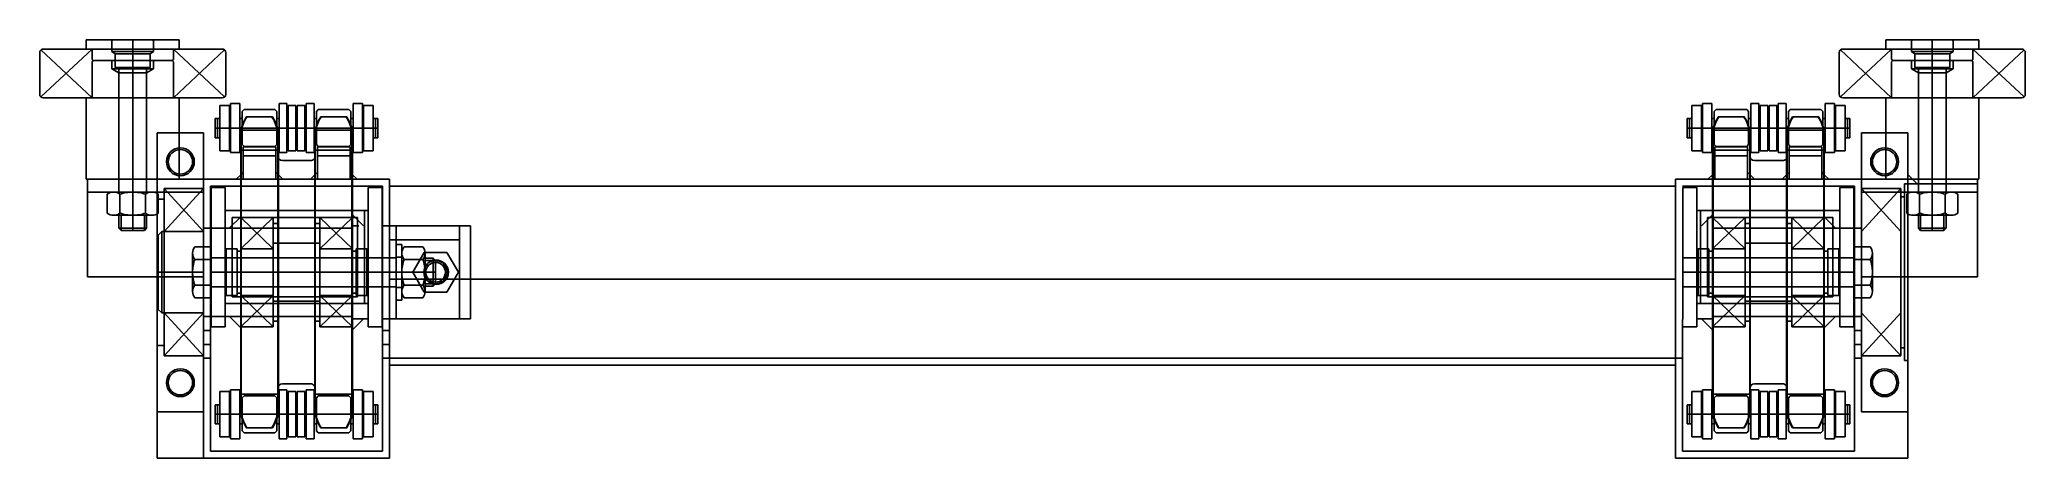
# Model space of a CAD drawing. Extents: x -427 to 427, y -153 to 27.
import ezdxf

# ---------------------------------------------------------------- set-up
doc = ezdxf.new("R2010")
doc.units = 0
doc.linetypes.add('LTYPE_1', pattern=[309.375, 0, -309.375])
doc.layers.add('CONVEYOR_SIMPLE_C1', color=7, linetype='LTYPE_1')

msp = doc.modelspace()

# ---------------------------------------------------------------- linework, layer by layer
at = {"layer": 'CONVEYOR_SIMPLE_C1', "color": 18, "linetype": 'CONTINUOUS'}
for p, q in [((-407.01, 27.49), (-407.01, 23.49)), ((-407.01, 27.49), (-387.01, 27.49)), ((-396.01, 22.391299), (-396.01, 27.49)), ((-367.01, 27.49), (-387.01, 27.49)), ((-387.01, 27.49), (-387.01, 18.49)), ((-378.01, 22.391299), (-378.01, 27.49)), ((-367.01, 27.49), (-367.01, 23.49)), ((366.99, 27.49), (366.99, 23.49)), ((366.99, 27.49), (386.99, 27.49)), ((377.99, 22.391299), (377.99, 27.49)), ((406.99, 27.49), (386.99, 27.49)), ((386.99, 27.49), (386.99, 18.49)), ((395.99, 22.391299), (395.99, 27.49)), ((406.99, 27.49), (406.99, 23.49)), ((-407.01, 23.49), (-387.01, 23.49)), ((-404.51, 23.49), (-387.01, 23.49)), ((-404.51, 18.99), (-404.51, 23.49)), ((-404.01, 18.49), (-404.51, 18.99)), ((-387.01, 18.49), (-404.01, 18.49)), ((-394.51, 21.49), (-396.01, 22.391299)), ((-396.01, 22.391299), (-387.01, 22.391299)), ((-394.51, 21.49), (-387.01, 21.49)), ((-394.51, 15.49), (-394.51, 21.49)), ((-369.51, 23.49), (-387.01, 23.49)), ((-367.01, 23.49), (-387.01, 23.49)), ((-378.01, 22.391299), (-387.01, 22.391299)), ((-379.51, 21.49), (-387.01, 21.49)), ((-387.01, 18.49), (-370.01, 18.49)), ((-379.51, 21.49), (-378.01, 22.391299)), ((-379.51, 15.49), (-379.51, 21.49)), ((-369.51, 18.99), (-370.01, 18.49)), ((-369.51, 18.99), (-369.51, 23.49)), ((366.99, 23.49), (386.99, 23.49)), ((369.49, 23.49), (386.99, 23.49)), ((369.49, 18.99), (369.49, 23.49)), ((369.49, 18.99), (369.99, 18.49)), ((386.99, 18.49), (369.99, 18.49)), ((379.49, 21.49), (377.99, 22.391299)), ((377.99, 22.391299), (386.99, 22.391299)), ((379.49, 21.49), (386.99, 21.49)), ((379.49, 15.49), (379.49, 21.49)), ((404.49, 23.49), (386.99, 23.49)), ((406.99, 23.49), (386.99, 23.49)), ((395.99, 22.391299), (386.99, 22.391299)), ((394.49, 21.49), (386.99, 21.49)), ((386.99, 18.49), (403.99, 18.49)), ((394.49, 21.49), (395.99, 22.391299)), ((394.49, 15.49), (394.49, 21.49)), ((403.99, 18.49), (404.49, 18.99)), ((404.49, 18.99), (404.49, 23.49)), ((-387.01, 15.49), (-394.51, 15.49)), ((-393.01, 13.187402), (-393.01, 15.49)), ((-387.01, 15.49), (-379.51, 15.49)), ((-381.01, 13.187402), (-381.01, 15.49)), ((386.99, 15.49), (379.49, 15.49)), ((380.99, 13.187402), (380.99, 15.49)), ((386.99, 15.49), (394.49, 15.49)), ((392.99, 13.187402), (392.99, 15.49)), ((-387.01, -54.51), (-387.01, -38.01)), ((386.99, -54.51), (386.99, -38.01)), ((-393.01, -48.01), (-393.01, -53.51)), ((-392.01, -48.01), (-392.01, -54.51)), ((-382.01, -48.01), (-382.01, -54.51)), ((-381.01, -48.01), (-381.01, -53.51)), ((380.99, -48.01), (380.99, -53.51)), ((381.99, -48.01), (381.99, -54.51)), ((391.99, -48.01), (391.99, -54.51)), ((392.99, -48.01), (392.99, -53.51)), ((-392.01, -54.51), (-393.01, -53.51)), ((-381.01, -53.51), (-393.01, -53.51)), ((-392.01, -54.51), (-387.01, -54.51)), ((-382.01, -54.51), (-387.01, -54.51)), ((-381.01, -53.51), (-382.01, -54.51)), ((380.99, -53.51), (381.99, -54.51)), ((380.99, -53.51), (392.99, -53.51)), ((381.99, -54.51), (386.99, -54.51)), ((391.99, -54.51), (386.99, -54.51)), ((391.99, -54.51), (392.99, -53.51))]:
    msp.add_line(p, q, dxfattribs=at)
at = {"layer": 'CONVEYOR_SIMPLE_C1', "color": 6, "linetype": 'CONTINUOUS'}
for p, q in [((-427.01, 3.99), (-427.01, 21.99)), ((-404.51, 23.49), (-426.55219, 2.911185)), ((-404.51, 2.49), (-426.55219, 23.068814)), ((-425.51, 23.49), (-387.01, 23.49)), ((-348.51, 23.49), (-387.01, 23.49)), ((-369.51, 23.49), (-347.46781, 2.911185)), ((-369.51, 2.49), (-347.46781, 23.068814)), ((-347.01, 3.99), (-347.01, 21.99)), ((346.99, 3.99), (346.99, 21.99)), ((369.49, 23.49), (347.44781, 2.911185)), ((369.49, 2.49), (347.44781, 23.068814)), ((348.49, 23.49), (386.99, 23.49)), ((425.49, 23.49), (386.99, 23.49)), ((404.49, 23.49), (426.53219, 2.911185)), ((404.49, 2.49), (426.53219, 23.068814)), ((426.99, 3.99), (426.99, 21.99)), ((-425.51, 2.49), (-387.01, 2.49)), ((-348.51, 2.49), (-387.01, 2.49)), ((348.49, 2.49), (386.99, 2.49)), ((425.49, 2.49), (386.99, 2.49)), ((-356.51, -36.510055), (-373.51, -55.009393)), ((-356.51, -36.510055), (-373.51, -55.009393)), ((-356.51, -36.510055), (-373.51, -55.009393)), ((-356.51, -36.510055), (-373.51, -55.009393)), ((-373.51, -36.510055), (-356.51, -55.009393)), ((-373.51, -36.510055), (-356.51, -55.009393)), ((-373.51, -36.510055), (-356.51, -55.009393)), ((-373.51, -36.510055), (-356.51, -55.009393)), ((373.49, -36.509408), (356.49, -55.009338)), ((373.49, -36.509408), (356.49, -55.009338)), ((373.49, -36.509408), (356.49, -55.009338)), ((373.49, -36.509408), (356.49, -55.009338)), ((356.49, -36.509408), (373.49, -55.009338)), ((356.49, -36.509408), (373.49, -55.009338)), ((356.49, -36.509408), (373.49, -55.009338)), ((356.49, -36.509408), (373.49, -55.009338)), ((-373.51, -108.510055), (-356.51, -90.009393)), ((-373.51, -108.510055), (-356.51, -90.009393)), ((-373.51, -108.510055), (-356.51, -90.009393)), ((-373.51, -108.510055), (-356.51, -90.009393)), ((-373.51, -90.009393), (-356.51, -108.510055)), ((-373.51, -90.009393), (-356.51, -108.510055)), ((-373.51, -90.009393), (-356.51, -108.510055)), ((-373.51, -90.009393), (-356.51, -108.510055)), ((373.49, -90.009338), (356.49, -108.509408)), ((373.49, -90.009338), (356.49, -108.509408)), ((373.49, -90.009338), (356.49, -108.509408)), ((373.49, -90.009338), (356.49, -108.509408)), ((373.49, -108.509408), (356.49, -90.009338)), ((373.49, -108.509408), (356.49, -90.009338)), ((373.49, -108.509408), (356.49, -90.009338)), ((373.49, -108.509408), (356.49, -90.009338))]:
    msp.add_line(p, q, dxfattribs=at)
at = {"layer": 'CONVEYOR_SIMPLE_C1', "color": 50, "linetype": 'CONTINUOUS'}
for p, q in [((-404.01, 18.49), (-404.51, 17.99)), ((-404.51, 2.49), (-404.51, 17.99)), ((-387.01, 18.49), (-404.01, 18.49)), ((-396.01, 14.99), (-396.01, 18.49)), ((-387.01, 18.49), (-387.01, -32.51)), ((-387.01, 18.49), (-370.01, 18.49)), ((-378.01, 14.99), (-378.01, 18.49)), ((-369.51, 17.99), (-370.01, 18.49)), ((-369.51, 2.49), (-369.51, 17.99)), ((369.49, 17.99), (369.99, 18.49)), ((369.49, 2.49), (369.49, 17.99)), ((386.99, 18.49), (369.99, 18.49)), ((377.99, 14.99), (377.99, 18.49)), ((386.99, 18.49), (386.99, -32.51)), ((386.99, 18.49), (403.99, 18.49)), ((395.99, 14.99), (395.99, 18.49)), ((403.99, 18.49), (404.49, 17.99)), ((404.49, 2.49), (404.49, 17.99)), ((-396.01, 14.99), (-387.01, 14.99)), ((-393.01, 13.187402), (-396.01, 14.99)), ((-393.01, 13.187402), (-387.01, 13.187402)), ((-393.01, -32.51), (-393.01, 13.187402)), ((-378.01, 14.99), (-387.01, 14.99)), ((-381.01, 13.187402), (-387.01, 13.187402)), ((-381.01, 13.187402), (-378.01, 14.99)), ((-381.01, -32.51), (-381.01, 13.187402)), ((377.99, 14.99), (386.99, 14.99)), ((380.99, 13.187402), (377.99, 14.99)), ((380.99, 13.187402), (386.99, 13.187402)), ((380.99, -32.51), (380.99, 13.187402)), ((395.99, 14.99), (386.99, 14.99)), ((392.99, 13.187402), (386.99, 13.187402)), ((392.99, 13.187402), (395.99, 14.99)), ((392.99, -32.51), (392.99, 13.187402)), ((-387.01, 2.49), (-407.01, 2.49)), ((-407.01, 2.49), (-407.01, -32.51)), ((-367.01, 2.49), (-387.01, 2.49)), ((-367.01, 2.49), (-367.01, -32.51)), ((366.99, 2.49), (386.99, 2.49)), ((366.99, 2.49), (366.99, -32.51)), ((386.99, 2.49), (406.99, 2.49)), ((406.99, 2.49), (406.99, -32.51)), ((-407.01, -32.51), (-387.01, -32.51)), ((-367.01, -32.51), (-387.01, -32.51)), ((366.99, -32.51), (386.99, -32.51)), ((406.99, -32.51), (386.99, -32.51))]:
    msp.add_line(p, q, dxfattribs=at)
at = {"layer": 'CONVEYOR_SIMPLE_C1', "color": 14, "linetype": 'CONTINUOUS'}
for p, q in [((-344.89, 0), (-340.89, 0)), ((-344.89, -10.5), (-344.89, 0)), ((-340.89, 0), (-340.89, -10.5)), ((-320.69, 0), (-324.09, 0)), ((-324.09, 0), (-324.09, -10.5)), ((-320.69, -10.5), (-320.69, 0)), ((-312.41, 0), (-309.01, 0)), ((-312.41, -10.5), (-312.41, 0)), ((-309.01, 0), (-309.01, -10.5)), ((-288.21, 0), (-292.21, 0)), ((-292.21, 0), (-292.21, -10.5)), ((-288.21, -10.5), (-288.21, 0)), ((288.21, 0), (292.21, 0)), ((288.21, -10.5), (288.21, 0)), ((292.21, 0), (292.21, -10.5)), ((312.41, 0), (309.01, 0)), ((309.01, 0), (309.01, -10.5)), ((312.41, -10.5), (312.41, 0)), ((320.69, 0), (324.09, 0)), ((320.69, -10.5), (320.69, 0)), ((324.09, 0), (324.09, -10.5)), ((344.89, 0), (340.89, 0)), ((340.89, 0), (340.89, -10.5)), ((344.89, -10.5), (344.89, 0)), ((-351.54, -10.5), (-351.54, -6.36)), ((-350.55, -6.36), (-351.54, -6.36)), ((-350.55, -10.5), (-350.55, -6.36)), ((-350.55, -6.36), (-349.49, -6.36)), ((-349.49, -0.75), (-345.39, -0.75)), ((-349.49, -10.5), (-349.49, -0.75)), ((-345.39, -10.5), (-345.39, -0.75)), ((-345.39, -6.36), (-344.89, -6.36)), ((-339.89, -6.36), (-340.89, -6.36)), ((-339.89, -3.36), (-339.09, -2.56)), ((-339.89, -9.848558), (-339.89, -3.36)), ((-325.89, -2.56), (-339.09, -2.56)), ((-325.89, -2.56), (-325.09, -3.36)), ((-325.09, -9.958683), (-325.09, -3.36)), ((-324.09, -6.36), (-325.09, -6.36)), ((-320.19, -6.36), (-320.69, -6.36)), ((-316.8, -0.75), (-320.19, -0.75)), ((-320.19, -10.5), (-320.19, -0.75)), ((-316.8, -10.5), (-316.8, -0.75)), ((-316.8, -6.36), (-316.3, -6.36)), ((-316.3, -0.75), (-312.91, -0.75)), ((-316.3, -10.5), (-316.3, -0.75)), ((-312.91, -10.5), (-312.91, -0.75)), ((-312.91, -6.36), (-312.41, -6.36)), ((-308.01, -6.36), (-309.01, -6.36)), ((-307.21, -2.56), (-308.01, -3.36)), ((-308.01, -9.903427), (-308.01, -3.36)), ((-307.21, -2.56), (-294.01, -2.56)), ((-293.21, -3.36), (-294.01, -2.56)), ((-293.21, -9.903427), (-293.21, -3.36)), ((-292.21, -6.36), (-293.21, -6.36)), ((-287.71, -6.36), (-288.21, -6.36)), ((-283.61, -0.75), (-287.71, -0.75)), ((-287.71, -10.5), (-287.71, -0.75)), ((-283.61, -10.5), (-283.61, -0.75)), ((-282.55, -6.36), (-283.61, -6.36)), ((-282.55, -10.5), (-282.55, -6.36)), ((-282.55, -6.36), (-281.56, -6.36)), ((-281.56, -10.5), (-281.56, -6.36)), ((281.56, -10.5), (281.56, -6.36)), ((282.55, -6.36), (281.56, -6.36)), ((282.55, -10.5), (282.55, -6.36)), ((282.55, -6.36), (283.61, -6.36)), ((283.61, -0.75), (287.71, -0.75)), ((283.61, -10.5), (283.61, -0.75)), ((287.71, -10.5), (287.71, -0.75)), ((287.71, -6.36), (288.21, -6.36)), ((293.21, -6.36), (292.21, -6.36)), ((293.21, -3.36), (294.01, -2.56)), ((293.21, -9.848558), (293.21, -3.36)), ((307.21, -2.56), (294.01, -2.56)), ((307.21, -2.56), (308.01, -3.36)), ((308.01, -9.958683), (308.01, -3.36)), ((309.01, -6.36), (308.01, -6.36)), ((312.91, -6.36), (312.41, -6.36)), ((316.3, -0.75), (312.91, -0.75)), ((312.91, -10.5), (312.91, -0.75)), ((316.3, -10.5), (316.3, -0.75)), ((316.3, -6.36), (316.8, -6.36)), ((316.8, -0.75), (320.19, -0.75)), ((316.8, -10.5), (316.8, -0.75)), ((320.19, -10.5), (320.19, -0.75)), ((320.19, -6.36), (320.69, -6.36)), ((325.09, -6.36), (324.09, -6.36)), ((325.89, -2.56), (325.09, -3.36)), ((325.09, -9.903427), (325.09, -3.36)), ((325.89, -2.56), (339.09, -2.56)), ((339.89, -3.36), (339.09, -2.56)), ((339.89, -9.903427), (339.89, -3.36)), ((340.89, -6.36), (339.89, -6.36)), ((345.39, -6.36), (344.89, -6.36)), ((349.49, -0.75), (345.39, -0.75)), ((345.39, -10.5), (345.39, -0.75)), ((349.49, -10.5), (349.49, -0.75)), ((350.55, -6.36), (349.49, -6.36)), ((350.55, -10.5), (350.55, -6.36)), ((350.55, -6.36), (351.54, -6.36)), ((351.54, -10.5), (351.54, -6.36)), ((-351.54, -14.64), (-351.54, -10.5)), ((-281.56, -10.5), (-351.54, -10.5)), ((-349.49, -14.64), (-351.54, -14.64)), ((-350.55, -10.5), (-350.55, -14.64)), ((-349.49, -10.5), (-349.49, -20.25)), ((-345.39, -10.5), (-345.39, -20.25)), ((-345.39, -14.64), (-344.89, -14.64)), ((-344.89, -10.5), (-344.89, -21)), ((-340.89, -21), (-340.89, -10.5)), ((-340.41, -14.64), (-340.89, -14.64)), ((-339.89, -14.64), (-340.41, -14.64)), ((-339.89, -10.5), (-339.89, -9.848558)), ((-339.89, -10.5), (-339.89, -17.64)), ((-325.09, -10.5), (-325.09, -9.958683)), ((-325.09, -10.5), (-325.09, -17.64)), ((-324.61, -14.64), (-325.09, -14.64)), ((-324.09, -14.64), (-324.61, -14.64)), ((-324.09, -21), (-324.09, -10.5)), ((-320.69, -10.5), (-320.69, -21)), ((-320.19, -14.64), (-320.69, -14.64)), ((-320.19, -10.5), (-320.19, -20.25)), ((-316.8, -10.5), (-316.8, -20.25)), ((-316.8, -14.64), (-316.3, -14.64)), ((-316.3, -10.5), (-316.3, -20.25)), ((-312.91, -10.5), (-312.91, -20.25)), ((-312.91, -14.64), (-312.41, -14.64)), ((-312.41, -10.5), (-312.41, -21)), ((-309.01, -21), (-309.01, -10.5)), ((-308.51, -14.64), (-309.01, -14.64)), ((-308.01, -14.64), (-308.51, -14.64)), ((-308.01, -10.5), (-308.01, -9.903427)), ((-308.01, -10.5), (-308.01, -17.64)), ((-293.21, -10.5), (-293.21, -9.903427)), ((-293.21, -10.5), (-293.21, -17.64)), ((-292.71, -14.64), (-293.21, -14.64)), ((-292.21, -14.64), (-292.71, -14.64)), ((-292.21, -21), (-292.21, -10.5)), ((-288.21, -10.5), (-288.21, -21)), ((-287.71, -14.64), (-288.21, -14.64)), ((-287.71, -10.5), (-287.71, -20.25)), ((-283.61, -10.5), (-283.61, -20.25)), ((-282.55, -14.64), (-283.61, -14.64)), ((-282.55, -10.5), (-282.55, -14.64)), ((-282.55, -14.64), (-281.56, -14.64)), ((-281.56, -14.64), (-281.56, -10.5)), ((281.56, -14.64), (281.56, -10.5)), ((351.54, -10.5), (281.56, -10.5)), ((283.61, -14.64), (281.56, -14.64)), ((282.55, -10.5), (282.55, -14.64)), ((283.61, -10.5), (283.61, -20.25)), ((287.71, -10.5), (287.71, -20.25)), ((287.71, -14.64), (288.21, -14.64)), ((288.21, -10.5), (288.21, -21)), ((292.21, -21), (292.21, -10.5)), ((292.69, -14.64), (292.21, -14.64)), ((293.21, -14.64), (292.69, -14.64)), ((293.21, -10.5), (293.21, -9.848558)), ((293.21, -10.5), (293.21, -17.64)), ((308.01, -10.5), (308.01, -9.958683)), ((308.01, -10.5), (308.01, -17.64)), ((308.49, -14.64), (308.01, -14.64)), ((309.01, -14.64), (308.49, -14.64)), ((309.01, -21), (309.01, -10.5)), ((312.41, -10.5), (312.41, -21)), ((312.91, -14.64), (312.41, -14.64)), ((312.91, -10.5), (312.91, -20.25)), ((316.3, -10.5), (316.3, -20.25)), ((316.3, -14.64), (316.8, -14.64)), ((316.8, -10.5), (316.8, -20.25)), ((320.19, -10.5), (320.19, -20.25)), ((320.19, -14.64), (320.69, -14.64)), ((320.69, -10.5), (320.69, -21)), ((324.09, -21), (324.09, -10.5)), ((324.59, -14.64), (324.09, -14.64)), ((325.09, -14.64), (324.59, -14.64)), ((325.09, -10.5), (325.09, -9.903427)), ((325.09, -10.5), (325.09, -17.64)), ((339.89, -10.5), (339.89, -9.903427)), ((339.89, -10.5), (339.89, -17.64)), ((340.39, -14.64), (339.89, -14.64)), ((340.89, -14.64), (340.39, -14.64)), ((340.89, -21), (340.89, -10.5)), ((344.89, -10.5), (344.89, -21)), ((345.39, -14.64), (344.89, -14.64)), ((345.39, -10.5), (345.39, -20.25)), ((349.49, -10.5), (349.49, -20.25)), ((350.55, -14.64), (349.49, -14.64)), ((350.55, -10.5), (350.55, -14.64)), ((350.55, -14.64), (351.54, -14.64)), ((351.54, -14.64), (351.54, -10.5)), ((-349.49, -20.25), (-345.39, -20.25)), ((-344.89, -21), (-340.89, -21)), ((-339.89, -17.64), (-339.09, -18.44)), ((-325.89, -18.44), (-339.09, -18.44)), ((-325.89, -18.44), (-325.09, -17.64)), ((-320.69, -21), (-324.09, -21)), ((-316.8, -20.25), (-320.19, -20.25)), ((-316.3, -20.25), (-312.91, -20.25)), ((-312.41, -21), (-309.01, -21)), ((-307.21, -18.44), (-308.01, -17.64)), ((-307.21, -18.44), (-294.01, -18.44)), ((-293.21, -17.64), (-294.01, -18.44)), ((-288.21, -21), (-292.21, -21)), ((-283.61, -20.25), (-287.71, -20.25)), ((283.61, -20.25), (287.71, -20.25)), ((288.21, -21), (292.21, -21)), ((293.21, -17.64), (294.01, -18.44)), ((307.21, -18.44), (294.01, -18.44)), ((307.21, -18.44), (308.01, -17.64)), ((312.41, -21), (309.01, -21)), ((316.3, -20.25), (312.91, -20.25)), ((316.8, -20.25), (320.19, -20.25)), ((320.69, -21), (324.09, -21)), ((325.89, -18.44), (325.09, -17.64)), ((325.89, -18.44), (339.09, -18.44)), ((339.89, -17.64), (339.09, -18.44)), ((344.89, -21), (340.89, -21)), ((349.49, -20.25), (345.39, -20.25)), ((-349.49, -123.844338), (-345.39, -123.844338)), ((-349.49, -133.594338), (-349.49, -123.844338)), ((-345.39, -133.594338), (-345.39, -123.844338)), ((-344.89, -123.094338), (-340.89, -123.094338)), ((-344.89, -133.594338), (-344.89, -123.094338)), ((-340.89, -123.094338), (-340.89, -133.594338)), ((-339.89, -126.454338), (-339.09, -125.654338)), ((-339.89, -133.594338), (-339.89, -126.454338)), ((-325.89, -125.654338), (-339.09, -125.654338)), ((-325.89, -125.654338), (-325.09, -126.454338)), ((-325.09, -133.594338), (-325.09, -126.454338)), ((-320.69, -123.094338), (-324.09, -123.094338)), ((-324.09, -123.094338), (-324.09, -133.594338)), ((-320.69, -133.594338), (-320.69, -123.094338)), ((-316.8, -123.844338), (-320.19, -123.844338)), ((-320.19, -133.594338), (-320.19, -123.844338)), ((-316.8, -133.594338), (-316.8, -123.844338)), ((-316.3, -123.844338), (-312.91, -123.844338)), ((-316.3, -133.594338), (-316.3, -123.844338)), ((-312.91, -133.594338), (-312.91, -123.844338)), ((-312.41, -123.094338), (-309.01, -123.094338)), ((-312.41, -133.594338), (-312.41, -123.094338)), ((-309.01, -123.094338), (-309.01, -133.594338)), ((-307.21, -125.654338), (-308.01, -126.454338)), ((-308.01, -133.594338), (-308.01, -126.454338)), ((-307.21, -125.654338), (-294.01, -125.654338)), ((-293.21, -126.454338), (-294.01, -125.654338)), ((-293.21, -133.594338), (-293.21, -126.454338)), ((-288.21, -123.094338), (-292.21, -123.094338)), ((-292.21, -123.094338), (-292.21, -133.594338)), ((-288.21, -133.594338), (-288.21, -123.094338)), ((-283.61, -123.844338), (-287.71, -123.844338)), ((-287.71, -133.594338), (-287.71, -123.844338)), ((-283.61, -133.594338), (-283.61, -123.844338)), ((283.61, -123.844338), (287.71, -123.844338)), ((283.61, -133.594338), (283.61, -123.844338)), ((287.71, -133.594338), (287.71, -123.844338)), ((288.21, -123.094338), (292.21, -123.094338)), ((288.21, -133.594338), (288.21, -123.094338)), ((292.21, -123.094338), (292.21, -133.594338)), ((293.21, -126.454338), (294.01, -125.654338)), ((293.21, -133.594338), (293.21, -126.454338)), ((307.21, -125.654338), (294.01, -125.654338)), ((307.21, -125.654338), (308.01, -126.454338)), ((308.01, -133.594338), (308.01, -126.454338)), ((312.41, -123.094338), (309.01, -123.094338)), ((309.01, -123.094338), (309.01, -133.594338)), ((312.41, -133.594338), (312.41, -123.094338)), ((316.3, -123.844338), (312.91, -123.844338)), ((312.91, -133.594338), (312.91, -123.844338)), ((316.3, -133.594338), (316.3, -123.844338)), ((316.8, -123.844338), (320.19, -123.844338)), ((316.8, -133.594338), (316.8, -123.844338)), ((320.19, -133.594338), (320.19, -123.844338)), ((320.69, -123.094338), (324.09, -123.094338)), ((320.69, -133.594338), (320.69, -123.094338)), ((324.09, -123.094338), (324.09, -133.594338)), ((325.89, -125.654338), (325.09, -126.454338)), ((325.09, -133.594338), (325.09, -126.454338)), ((325.89, -125.654338), (339.09, -125.654338)), ((339.89, -126.454338), (339.09, -125.654338)), ((339.89, -133.594338), (339.89, -126.454338)), ((344.89, -123.094338), (340.89, -123.094338)), ((340.89, -123.094338), (340.89, -133.594338)), ((344.89, -133.594338), (344.89, -123.094338)), ((349.49, -123.844338), (345.39, -123.844338)), ((345.39, -133.594338), (345.39, -123.844338)), ((349.49, -133.594338), (349.49, -123.844338)), ((-351.54, -129.454338), (-351.54, -133.594338)), ((-349.49, -129.454338), (-351.54, -129.454338)), ((-351.54, -133.594338), (-351.54, -137.734338)), ((-281.56, -133.594338), (-351.54, -133.594338)), ((-350.55, -133.594338), (-350.55, -129.454338)), ((-350.55, -133.594338), (-350.55, -137.734338)), ((-349.49, -133.594338), (-349.49, -143.344338)), ((-345.39, -129.454338), (-344.89, -129.454338)), ((-345.39, -133.594338), (-345.39, -143.344338)), ((-344.89, -133.594338), (-344.89, -144.094338)), ((-340.41, -129.454338), (-340.89, -129.454338)), ((-340.89, -144.094338), (-340.89, -133.594338)), ((-339.89, -129.454338), (-340.41, -129.454338)), ((-339.89, -133.594338), (-339.89, -135.164287)), ((-339.89, -135.164287), (-339.89, -140.734338)), ((-324.61, -129.454338), (-325.09, -129.454338)), ((-325.09, -133.594338), (-325.09, -135.054493)), ((-325.09, -135.054493), (-325.09, -140.734338)), ((-324.09, -129.454338), (-324.61, -129.454338)), ((-324.09, -144.094338), (-324.09, -133.594338)), ((-320.19, -129.454338), (-320.69, -129.454338)), ((-320.69, -133.594338), (-320.69, -144.094338)), ((-320.19, -133.594338), (-320.19, -143.344338)), ((-316.8, -129.454338), (-316.3, -129.454338)), ((-316.8, -133.594338), (-316.8, -143.344338)), ((-316.3, -133.594338), (-316.3, -143.344338)), ((-312.91, -129.454338), (-312.41, -129.454338)), ((-312.91, -133.594338), (-312.91, -143.344338)), ((-312.41, -133.594338), (-312.41, -144.094338)), ((-308.51, -129.454338), (-309.01, -129.454338)), ((-309.01, -144.094338), (-309.01, -133.594338)), ((-308.01, -129.454338), (-308.51, -129.454338)), ((-308.01, -133.594338), (-308.01, -135.109588)), ((-308.01, -135.109588), (-308.01, -140.734338)), ((-292.71, -129.454338), (-293.21, -129.454338)), ((-293.21, -133.594338), (-293.21, -135.109575)), ((-293.21, -135.109575), (-293.21, -140.734338)), ((-292.21, -129.454338), (-292.71, -129.454338)), ((-292.21, -144.094338), (-292.21, -133.594338)), ((-287.71, -129.454338), (-288.21, -129.454338)), ((-288.21, -133.594338), (-288.21, -144.094338)), ((-287.71, -133.594338), (-287.71, -143.344338)), ((-282.55, -129.454338), (-283.61, -129.454338)), ((-283.61, -133.594338), (-283.61, -143.344338)), ((-282.55, -133.594338), (-282.55, -129.454338)), ((-282.55, -129.454338), (-281.56, -129.454338)), ((-282.55, -133.594338), (-282.55, -137.734338)), ((-281.56, -129.454338), (-281.56, -133.594338)), ((-281.56, -133.594338), (-281.56, -137.734338)), ((281.56, -129.454338), (281.56, -133.594338)), ((283.61, -129.454338), (281.56, -129.454338)), ((281.56, -133.594338), (281.56, -137.734338)), ((351.54, -133.594338), (281.56, -133.594338)), ((282.55, -133.594338), (282.55, -129.454338)), ((282.55, -133.594338), (282.55, -137.734338)), ((283.61, -133.594338), (283.61, -143.344338)), ((287.71, -129.454338), (288.21, -129.454338)), ((287.71, -133.594338), (287.71, -143.344338)), ((288.21, -133.594338), (288.21, -144.094338)), ((292.69, -129.454338), (292.21, -129.454338)), ((292.21, -144.094338), (292.21, -133.594338)), ((293.21, -129.454338), (292.69, -129.454338)), ((293.21, -133.594338), (293.21, -135.164287)), ((293.21, -135.164287), (293.21, -140.734338)), ((308.49, -129.454338), (308.01, -129.454338)), ((308.01, -133.594338), (308.01, -135.054493)), ((308.01, -135.054493), (308.01, -140.734338)), ((309.01, -129.454338), (308.49, -129.454338)), ((309.01, -144.094338), (309.01, -133.594338)), ((312.91, -129.454338), (312.41, -129.454338)), ((312.41, -133.594338), (312.41, -144.094338)), ((312.91, -133.594338), (312.91, -143.344338)), ((316.3, -129.454338), (316.8, -129.454338)), ((316.3, -133.594338), (316.3, -143.344338)), ((316.8, -133.594338), (316.8, -143.344338)), ((320.19, -129.454338), (320.69, -129.454338)), ((320.19, -133.594338), (320.19, -143.344338)), ((320.69, -133.594338), (320.69, -144.094338)), ((324.59, -129.454338), (324.09, -129.454338)), ((324.09, -144.094338), (324.09, -133.594338)), ((324.63, -129.26), (324.13, -129.26)), ((324.63, -129.26), (324.13, -129.26)), ((324.63, -129.26), (324.13, -129.26)), ((324.63, -129.26), (324.13, -129.26)), ((325.09, -129.454338), (324.59, -129.454338)), ((325.09, -133.594338), (325.09, -135.109588)), ((325.09, -135.109588), (325.09, -140.734338)), ((340.39, -129.454338), (339.89, -129.454338)), ((339.89, -133.594338), (339.89, -135.109575)), ((339.89, -135.109575), (339.89, -140.734338)), ((340.89, -129.454338), (340.39, -129.454338)), ((340.89, -144.094338), (340.89, -133.594338)), ((345.39, -129.454338), (344.89, -129.454338)), ((344.89, -133.594338), (344.89, -144.094338)), ((345.39, -133.594338), (345.39, -143.344338)), ((350.55, -129.454338), (349.49, -129.454338)), ((349.49, -133.594338), (349.49, -143.344338)), ((350.55, -133.594338), (350.55, -129.454338)), ((350.55, -129.454338), (351.54, -129.454338)), ((350.55, -133.594338), (350.55, -137.734338)), ((351.54, -129.454338), (351.54, -133.594338)), ((351.54, -133.594338), (351.54, -137.734338)), ((-350.55, -137.734338), (-351.54, -137.734338)), ((-350.55, -137.734338), (-349.49, -137.734338)), ((-349.49, -143.344338), (-345.39, -143.344338)), ((-345.39, -137.734338), (-344.89, -137.734338)), ((-344.89, -144.094338), (-340.89, -144.094338)), ((-339.89, -137.734338), (-340.89, -137.734338)), ((-339.89, -140.734338), (-339.09, -141.534338)), ((-325.89, -141.534338), (-339.09, -141.534338)), ((-325.89, -141.534338), (-325.09, -140.734338)), ((-324.09, -137.734338), (-325.09, -137.734338)), ((-320.69, -144.094338), (-324.09, -144.094338)), ((-320.19, -137.734338), (-320.69, -137.734338)), ((-316.8, -143.344338), (-320.19, -143.344338)), ((-316.8, -137.734338), (-316.3, -137.734338)), ((-316.3, -143.344338), (-312.91, -143.344338)), ((-312.91, -137.734338), (-312.41, -137.734338)), ((-312.41, -144.094338), (-309.01, -144.094338)), ((-308.01, -137.734338), (-309.01, -137.734338)), ((-307.21, -141.534338), (-308.01, -140.734338)), ((-307.21, -141.534338), (-294.01, -141.534338)), ((-293.21, -140.734338), (-294.01, -141.534338)), ((-292.21, -137.734338), (-293.21, -137.734338)), ((-288.21, -144.094338), (-292.21, -144.094338)), ((-287.71, -137.734338), (-288.21, -137.734338)), ((-283.61, -143.344338), (-287.71, -143.344338)), ((-282.55, -137.734338), (-283.61, -137.734338)), ((-282.55, -137.734338), (-281.56, -137.734338)), ((282.55, -137.734338), (281.56, -137.734338)), ((282.55, -137.734338), (283.61, -137.734338)), ((283.61, -143.344338), (287.71, -143.344338)), ((287.71, -137.734338), (288.21, -137.734338)), ((288.21, -144.094338), (292.21, -144.094338)), ((293.21, -137.734338), (292.21, -137.734338)), ((293.21, -140.734338), (294.01, -141.534338)), ((307.21, -141.534338), (294.01, -141.534338)), ((307.21, -141.534338), (308.01, -140.734338)), ((309.01, -137.734338), (308.01, -137.734338)), ((312.41, -144.094338), (309.01, -144.094338)), ((312.91, -137.734338), (312.41, -137.734338)), ((316.3, -143.344338), (312.91, -143.344338)), ((316.3, -137.734338), (316.8, -137.734338)), ((316.8, -143.344338), (320.19, -143.344338)), ((320.19, -137.734338), (320.69, -137.734338)), ((320.69, -144.094338), (324.09, -144.094338)), ((325.09, -137.734338), (324.09, -137.734338)), ((325.89, -141.534338), (325.09, -140.734338)), ((325.89, -141.534338), (339.09, -141.534338)), ((339.89, -140.734338), (339.09, -141.534338)), ((340.89, -137.734338), (339.89, -137.734338)), ((344.89, -144.094338), (340.89, -144.094338)), ((345.39, -137.734338), (344.89, -137.734338)), ((349.49, -143.344338), (345.39, -143.344338)), ((350.55, -137.734338), (349.49, -137.734338)), ((350.55, -137.734338), (351.54, -137.734338))]:
    msp.add_line(p, q, dxfattribs=at)
at = {"layer": 'CONVEYOR_SIMPLE_C1', "color": 165, "linetype": 'CONTINUOUS'}
for p, q in [((-338.05998, -5.644338), (-326.86, -5.644338)), ((-306.16, -5.644338), (-294.96002, -5.644338)), ((306.14, -5.644338), (294.94002, -5.644338)), ((338.03998, -5.644338), (326.84, -5.644338)), ((-340.56, -11.424338), (-324.36, -11.424338)), ((-340.56, -11.424338), (-340.56, -72.509338)), ((-324.36, -11.424338), (-324.36, -72.509338)), ((-308.66, -11.424338), (-292.46, -11.424338)), ((-308.66, -11.424338), (-308.66, -72.509338)), ((-292.46, -11.424338), (-292.46, -72.509338)), ((308.64, -11.424338), (292.44, -11.424338)), ((292.44, -11.424338), (292.44, -72.509338)), ((308.64, -11.424338), (308.64, -72.509338)), ((340.54, -11.424338), (324.34, -11.424338)), ((324.34, -11.424338), (324.34, -72.509338)), ((340.54, -11.424338), (340.54, -72.509338)), ((-340.56, -20.024338), (-324.36, -20.024338)), ((-308.66, -20.024338), (-292.46, -20.024338)), ((308.64, -20.024338), (292.44, -20.024338)), ((340.54, -20.024338), (324.34, -20.024338)), ((-326.56, -49.009338), (-340.56, -62.509338)), ((-340.56, -49.009338), (-326.56, -62.509338)), ((-326.56, -49.009338), (-340.56, -49.009338)), ((-326.56, -72.509338), (-326.56, -49.009338)), ((-306.46, -49.009338), (-292.46, -62.509338)), ((-292.46, -49.009338), (-306.46, -62.509338)), ((-306.46, -72.509338), (-306.46, -49.009338)), ((-306.46, -49.009338), (-292.46, -49.009338)), ((306.44, -49.009338), (292.44, -62.509338)), ((292.44, -49.009338), (306.44, -62.509338)), ((306.44, -49.009338), (292.44, -49.009338)), ((306.44, -72.509338), (306.44, -49.009338)), ((326.54, -49.009338), (340.54, -62.509338)), ((340.54, -49.009338), (326.54, -62.509338)), ((326.54, -49.009338), (340.54, -49.009338)), ((326.54, -72.509338), (326.54, -49.009338)), ((-324.36, -51.509338), (-326.56, -51.509338)), ((-308.66, -51.509338), (-306.46, -51.509338)), ((308.64, -51.509338), (306.44, -51.509338)), ((324.34, -51.509338), (326.54, -51.509338)), ((-340.56, -133.594338), (-340.56, -72.509338)), ((-340.56, -72.509338), (-324.36, -72.509338)), ((-326.56, -72.509338), (-326.56, -96.009338)), ((-324.36, -133.594338), (-324.36, -72.509338)), ((-308.66, -133.594338), (-308.66, -72.509338)), ((-308.66, -72.509338), (-292.46, -72.509338)), ((-306.46, -72.509338), (-306.46, -96.009338)), ((-292.46, -133.594338), (-292.46, -72.509338)), ((292.44, -133.594338), (292.44, -72.509338)), ((308.64, -72.509338), (292.44, -72.509338)), ((306.44, -72.509338), (306.44, -96.009338)), ((308.64, -133.594338), (308.64, -72.509338)), ((324.34, -133.594338), (324.34, -72.509338)), ((340.54, -72.509338), (324.34, -72.509338)), ((326.54, -72.509338), (326.54, -96.009338)), ((340.54, -133.594338), (340.54, -72.509338)), ((-326.56, -96.009338), (-340.56, -82.509338)), ((-340.56, -96.009338), (-326.56, -82.509338)), ((-306.46, -96.009338), (-292.46, -82.509338)), ((-292.46, -96.009338), (-306.46, -82.509338)), ((306.44, -96.009338), (292.44, -82.509338)), ((292.44, -96.009338), (306.44, -82.509338)), ((326.54, -96.009338), (340.54, -82.509338)), ((340.54, -96.009338), (326.54, -82.509338)), ((-324.36, -93.509338), (-326.56, -93.509338)), ((-308.66, -93.509338), (-306.46, -93.509338)), ((308.64, -93.509338), (306.44, -93.509338)), ((324.34, -93.509338), (326.54, -93.509338)), ((-326.56, -96.009338), (-340.56, -96.009338)), ((-306.46, -96.009338), (-292.46, -96.009338)), ((306.44, -96.009338), (292.44, -96.009338)), ((326.54, -96.009338), (340.54, -96.009338)), ((-340.56, -124.994338), (-324.36, -124.994338)), ((-308.66, -124.994338), (-292.46, -124.994338)), ((308.64, -124.994338), (292.44, -124.994338)), ((340.54, -124.994338), (324.34, -124.994338)), ((-340.56, -133.594338), (-324.36, -133.594338)), ((-308.66, -133.594338), (-292.46, -133.594338)), ((308.64, -133.594338), (292.44, -133.594338)), ((340.54, -133.594338), (324.34, -133.594338)), ((-338.05998, -139.374338), (-326.86, -139.374338)), ((-306.16, -139.374338), (-294.96002, -139.374338)), ((306.14, -139.374338), (294.94002, -139.374338)), ((338.03998, -139.374338), (326.84, -139.374338))]:
    msp.add_line(p, q, dxfattribs=at)
at = {"layer": 'CONVEYOR_SIMPLE_C1', "color": 136, "linetype": 'CONTINUOUS'}
for p, q in [((-337.90998, -5.644338), (-327.11002, -5.644338)), ((-306.00998, -5.644338), (-295.21002, -5.644338)), ((295.19002, -5.644338), (305.98998, -5.644338)), ((327.09002, -5.644338), (337.88998, -5.644338)), ((-324.61, -11.424338), (-340.41, -11.424338)), ((-340.41, -11.424338), (-340.41, -72.51)), ((-324.61, -11.424338), (-324.61, -72.51)), ((-292.71, -11.424338), (-308.51, -11.424338)), ((-308.51, -11.424338), (-308.51, -72.51)), ((-292.71, -11.424338), (-292.71, -72.51)), ((308.49, -11.424338), (292.69, -11.424338)), ((292.69, -11.424338), (292.69, -72.51)), ((308.49, -11.424338), (308.49, -72.51)), ((324.59, -11.424338), (340.39, -11.424338)), ((324.59, -11.424338), (324.59, -72.51)), ((340.39, -11.424338), (340.39, -72.51)), ((-340.41, -20.024338), (-324.61, -20.024338)), ((-310.51, -24.494338), (-322.61, -24.494338)), ((-308.51, -20.024338), (-292.71, -20.024338)), ((292.69, -20.024338), (308.49, -20.024338)), ((322.59, -24.494338), (310.49, -24.494338)), ((324.59, -20.024338), (340.39, -20.024338)), ((-340.41, -48.509479), (-345.45986, -53.559338)), ((-287.71, -52.509338), (-292.71, -47.509338)), ((-287.71, -52.509338), (-292.71, -47.509338)), ((-287.71, -52.509338), (-292.71, -47.509338)), ((-287.71, -52.509338), (-292.71, -47.509338)), ((292.69, -47.51), (287.69, -52.51)), ((345.39, -53.509338), (340.39, -48.509338)), ((-374.51, -55.009393), (-376.01, -56.509393)), ((-376.01, -72.509582), (-376.01, -56.509393)), ((-356.51, -55.009393), (-374.51, -55.009393)), ((-374.51, -55.009393), (-374.51, -90.009393)), ((-343.76, -53.50935), (-356.51, -53.509393)), ((-356.51, -53.509393), (-356.51, -72.510055)), ((-340.56, -53.509339), (-343.76, -53.50935)), ((-340.56, -53.509338), (-292.71, -53.509338)), ((-292.46, -52.51), (-292.71, -52.51)), ((-289.76, -52.51), (-292.46, -52.51)), ((340.54, -53.509338), (292.69, -53.509338)), ((344.24, -53.509496), (340.54, -53.509344)), ((356.49, -53.51), (344.24, -53.509496)), ((356.49, -72.51), (356.49, -53.51)), ((-376.01, -72.509582), (-376.01, -88.509393)), ((-356.51, -72.510055), (-356.51, -91.509393)), ((-340.41, -133.594338), (-340.41, -72.51)), ((-324.61, -133.594338), (-324.61, -72.51)), ((-308.51, -133.594338), (-308.51, -72.51)), ((-292.71, -133.594338), (-292.71, -72.51)), ((292.69, -133.594338), (292.69, -72.51)), ((308.49, -133.594338), (308.49, -72.51)), ((324.59, -133.594338), (324.59, -72.51)), ((340.39, -133.594338), (340.39, -72.51)), ((356.49, -72.51), (356.49, -91.51)), ((-376.01, -88.509393), (-374.51, -90.009393)), ((-356.51, -90.009393), (-374.51, -90.009393)), ((-347.26, -91.509362), (-356.51, -91.509393)), ((-347.26, -91.509362), (-340.41, -91.509338)), ((-340.41, -96.509338), (-345.41, -91.509338)), ((-340.41, -96.509338), (-345.41, -91.509338)), ((-340.41, -96.509338), (-345.41, -91.509338)), ((-340.41, -96.509338), (-345.41, -91.509338)), ((-340.41, -91.509338), (-292.71, -91.509338)), ((-292.71, -97.509338), (-287.71, -92.509338)), ((-292.71, -97.509338), (-287.71, -92.509338)), ((-292.71, -97.509338), (-287.71, -92.509338)), ((-292.71, -97.509338), (-287.71, -92.509338)), ((-292.51, -92.51), (-292.71, -92.51)), ((-285.76, -92.51), (-292.51, -92.51)), ((292.49, -92.51), (285.74, -92.51)), ((287.69, -92.51), (292.69, -97.51)), ((292.69, -92.51), (292.49, -92.51)), ((340.59, -91.509338), (292.69, -91.509338)), ((345.39, -91.509338), (340.39, -96.509338)), ((347.24, -91.509622), (340.59, -91.509346)), ((356.49, -91.51), (347.24, -91.509621)), ((-340.41, -124.994338), (-324.61, -124.994338)), ((-310.51, -120.524338), (-322.61, -120.524338)), ((-308.51, -124.994338), (-292.71, -124.994338)), ((292.69, -124.994338), (308.49, -124.994338)), ((322.59, -120.524338), (310.49, -120.524338)), ((324.59, -124.994338), (340.39, -124.994338)), ((-324.61, -133.594338), (-340.41, -133.594338)), ((-292.71, -133.594338), (-308.51, -133.594338)), ((308.49, -133.594338), (292.69, -133.594338)), ((340.39, -133.594338), (324.59, -133.594338)), ((-337.90998, -139.374338), (-327.11002, -139.374338)), ((-306.00998, -139.374338), (-295.21002, -139.374338)), ((295.19002, -139.374338), (305.98998, -139.374338)), ((327.09002, -139.374338), (337.88998, -139.374338))]:
    msp.add_line(p, q, dxfattribs=at)
at = {"layer": 'CONVEYOR_SIMPLE_C1', "color": 16, "linetype": 'CONTINUOUS'}
for p, q in [((-376.51, -12.509999), (-376.51, -74.51)), ((-376.51, -12.509999), (-367.01, -12.510026)), ((-367.01, -12.510026), (-356.51, -12.510055)), ((-356.51, -12.510055), (-356.51, -132.510055)), ((-376.51, -41.009999), (-373.51, -41.009985)), ((-373.51, -36.510055), (-373.51, -72.510007)), ((-356.51, -36.510055), (-373.51, -36.510055)), ((-376.51, -72.509999), (-356.51, -72.510055)), ((-376.51, -74.51), (-376.51, -132.509999)), ((-373.51, -108.510055), (-373.51, -72.510103)), ((-376.51, -104.010139), (-373.51, -104.010125)), ((-356.51, -108.510055), (-373.51, -108.510055)), ((-376.51, -132.509999), (-356.51, -132.510055))]:
    msp.add_line(p, q, dxfattribs=at)
at = {"layer": 'CONVEYOR_SIMPLE_C1', "color": 7, "linetype": 'CONTINUOUS'}
for p, q in [((-367.01, -12.510026), (-376.51, -12.509999)), ((-376.51, -12.509999), (-376.51, -74.51)), ((-356.51, -12.510055), (-367.01, -12.510026)), ((-356.51, -12.510055), (-356.51, -61.542332)), ((356.49, -12.509338), (366.99, -12.509338)), ((356.49, -12.509338), (356.49, -61.542332)), ((366.99, -12.509338), (376.49, -12.509338)), ((376.49, -12.509338), (376.49, -74.51)), ((-339.51, -32.51), (-339.51, -18.51)), ((-325.51, -18.51), (-339.51, -18.51)), ((-325.51, -22.51006), (-339.51, -22.51006)), ((-325.51, -32.51), (-325.51, -18.51)), ((-307.51, -32.51), (-307.51, -18.51)), ((-293.51, -18.51), (-307.51, -18.51)), ((-293.51, -22.51006), (-307.51, -22.51006)), ((-293.51, -32.51), (-293.51, -18.51)), ((293.49, -32.51), (293.49, -18.51)), ((293.49, -18.51), (307.49, -18.51)), ((293.49, -22.51006), (307.49, -22.51006)), ((307.49, -32.51), (307.49, -18.51)), ((325.49, -32.51), (325.49, -18.51)), ((325.49, -18.51), (339.49, -18.51)), ((325.49, -22.51006), (339.49, -22.51006)), ((339.49, -32.51), (339.49, -18.51)), ((-406.51, -32.51), (-356.51, -32.51)), ((-406.51, -74.51), (-406.51, -32.51)), ((-393.01, -32.51), (-393.01, -38.01)), ((-387.01, -32.51), (-387.01, -38.01)), ((-381.01, -32.51), (-381.01, -38.01)), ((-340.71, -32.51), (-356.51, -32.51)), ((-340.71, -30.71), (-342.51, -32.51)), ((-339.51, -29.51), (-340.71, -30.71)), ((-324.51, -32.51), (-340.71, -32.51)), ((-325.51, -29.51), (-324.51, -30.51)), ((-324.51, -30.51), (-322.51, -32.51)), ((-308.81, -32.51), (-324.51, -32.51)), ((-308.81, -30.81), (-310.51, -32.51)), ((-307.51, -29.51), (-308.81, -30.81)), ((-292.61, -32.51), (-308.81, -32.51)), ((-293.51, -29.51), (-292.61, -30.41)), ((-292.61, -30.41), (-290.51, -32.51)), ((-276.51, -32.51), (-292.61, -32.51)), ((-276.51, -32.51), (-276.51, -52.507456)), ((276.49, -32.51), (276.49, -152.51)), ((276.49, -32.51), (292.59, -32.51)), ((292.59, -30.410001), (290.49, -32.51)), ((293.49, -29.51), (292.59, -30.410001)), ((308.79, -32.51), (292.59, -32.51)), ((307.49, -29.51), (308.79, -30.81)), ((308.79, -30.81), (310.49, -32.51)), ((308.79, -32.51), (324.49, -32.51)), ((324.49, -30.510001), (322.49, -32.51)), ((325.49, -29.51), (324.49, -30.510001)), ((340.69, -32.51), (324.49, -32.51)), ((339.49, -29.51), (340.69, -30.71)), ((340.69, -30.71), (342.49, -32.51)), ((356.49, -32.51), (340.69, -32.51)), ((406.49, -32.51), (356.49, -32.51)), ((380.99, -32.51), (380.99, -38.01)), ((386.99, -32.51), (386.99, -38.01)), ((392.99, -32.51), (392.99, -38.01)), ((406.49, -74.51), (406.49, -32.51)), ((-406.51, -38.01), (-356.51, -38.01)), ((-340.71, -35.51), (-353.51, -35.51)), ((-353.51, -35.51), (-353.51, -61.542332)), ((-324.51, -35.51), (-340.71, -35.51)), ((-308.81, -35.51), (-324.51, -35.51)), ((-292.61, -35.51), (-308.81, -35.51)), ((-279.51, -35.51), (-292.61, -35.51)), ((-279.51, -35.51), (-279.51, -52.507456)), ((276.49, -35.51), (-276.51, -35.51)), ((292.59, -35.51), (279.49, -35.51)), ((279.74, -36.011456), (279.49, -149.51)), ((308.79, -35.51), (292.59, -35.51)), ((324.49, -35.51), (308.79, -35.51)), ((340.69, -35.51), (324.49, -35.51)), ((353.49, -35.51), (340.69, -35.51)), ((353.49, -35.51), (353.49, -61.542332)), ((406.49, -38.01), (356.49, -38.01)), ((-279.51, -52.507456), (-279.51, -92.507456)), ((-276.51, -52.507456), (-246.51, -52.507456)), ((-276.51, -52.507456), (-276.51, -92.507456)), ((-276.51, -58.507456), (-246.51, -58.507456)), ((-246.51, -92.507456), (-246.51, -52.507456)), ((-356.51, -61.542332), (-356.51, -83.481642)), ((-353.51, -61.542332), (-353.51, -83.481642)), ((353.49, -61.542332), (353.49, -83.481642)), ((356.49, -61.542332), (356.49, -83.481642)), ((-406.51, -74.51), (-360.76, -74.51)), ((-376.51, -74.51), (-376.51, -152.509944)), ((-356.51, -74.51), (-360.76, -74.51)), ((276.49, -75.51), (-276.51, -75.51)), ((360.74, -74.51), (356.49, -74.51)), ((406.49, -74.51), (360.74, -74.51)), ((376.49, -74.51), (376.49, -152.51)), ((-356.51, -83.481642), (-356.51, -152.51)), ((-353.51, -83.481642), (-353.51, -149.51)), ((353.49, -83.481642), (353.49, -149.51)), ((-279.51, -92.507456), (-279.51, -149.51)), ((-276.51, -92.507456), (-246.51, -92.507456)), ((-276.51, -92.507456), (-276.51, -152.51)), ((-353.51, -97.51), (-356.51, -97.51)), ((-276.51, -97.51), (-279.51, -97.51)), ((353.49, -97.51), (356.49, -97.51)), ((-353.51, -103.51), (-356.51, -103.51)), ((-353.51, -109.51), (-356.51, -109.51)), ((-276.51, -103.51), (-279.51, -103.51)), ((-276.51, -109.51), (-279.51, -109.51)), ((276.49, -109.51), (-276.51, -109.51)), ((276.49, -109.51), (279.49, -109.51)), ((353.49, -103.51), (356.49, -103.51)), ((353.49, -109.51), (356.49, -109.51)), ((276.49, -112.51), (-276.51, -112.51)), ((-376.51, -152.509944), (-356.51, -152.51)), ((-276.51, -152.51), (-356.51, -152.51)), ((-279.51, -149.51), (-353.51, -149.51)), ((356.49, -152.51), (276.49, -152.51)), ((353.49, -149.51), (279.49, -149.51)), ((376.49, -152.51), (356.49, -152.51))]:
    msp.add_line(p, q, dxfattribs=at)
at = {"layer": 'CONVEYOR_SIMPLE_C1', "color": 10, "linetype": 'CONTINUOUS'}
for p, q in [((356.49, -12.509338), (366.99, -12.509338)), ((356.49, -12.509338), (356.49, -61.542332)), ((366.99, -12.509338), (376.49, -12.509338)), ((376.49, -12.509338), (376.49, -74.51)), ((380.49, -34.509549), (376.49, -30.509549)), ((356.49, -36.509408), (373.49, -36.509408)), ((373.49, -36.509408), (373.49, -72.509478)), ((374.99, -40.009338), (373.49, -40.009338)), ((376.49, -34.509549), (374.99, -34.509549)), ((374.99, -34.509549), (374.99, -72.509338)), ((376.49, -38.459127), (376.47323, -38.459127)), ((376.49, -38.459127), (376.47323, -38.459127)), ((376.49, -38.459127), (376.47323, -38.459127)), ((376.49, -38.459127), (376.47323, -38.459127)), ((376.47323, -41.359127), (376.49, -41.359127)), ((376.47323, -41.359127), (376.49, -41.359127)), ((376.47323, -41.359127), (376.49, -41.359127)), ((376.47323, -41.359127), (376.49, -41.359127)), ((406.49, -34.509549), (376.49, -34.509549)), ((356.49, -61.542332), (356.49, -83.481642)), ((373.49, -108.509408), (373.49, -72.509338)), ((374.99, -72.509338), (374.99, -110.509127)), ((376.49, -72.509127), (376.49, -72.509197)), ((376.49, -72.509127), (376.49, -72.509197)), ((376.49, -72.509127), (376.49, -72.509197)), ((376.49, -72.509127), (376.49, -72.509197)), ((376.49, -74.51), (376.49, -132.509338)), ((356.49, -83.481642), (356.49, -132.509338)), ((356.49, -108.509408), (373.49, -108.509408)), ((374.99, -105.009338), (373.49, -105.009338)), ((376.49, -110.509127), (374.99, -110.509127)), ((376.47323, -103.659127), (376.49, -103.659127)), ((376.47323, -103.659127), (376.49, -103.659127)), ((376.47323, -103.659127), (376.49, -103.659127)), ((376.47323, -103.659127), (376.49, -103.659127)), ((376.49, -106.559127), (376.47323, -106.559127)), ((376.49, -106.559127), (376.47323, -106.559127)), ((376.49, -106.559127), (376.47323, -106.559127)), ((376.49, -106.559127), (376.47323, -106.559127)), ((356.49, -132.509338), (376.49, -132.509338))]:
    msp.add_line(p, q, dxfattribs=at)
at = {"layer": 'CONVEYOR_SIMPLE_C1', "color": 9, "linetype": 'CONTINUOUS'}
for p, q in [((-397.97965, -47.068984), (-397.97965, -38.951016)), ((-392.49483, -47.068984), (-392.49483, -38.951016)), ((-381.52517, -47.068984), (-381.52517, -38.951016)), ((-376.04034, -47.068984), (-376.04034, -38.951016)), ((376.02035, -47.068984), (376.02035, -38.951016)), ((381.50517, -47.068984), (381.50517, -38.951016)), ((392.47483, -47.068984), (392.47483, -38.951016)), ((397.95966, -47.068984), (397.95966, -38.951016)), ((-378.78276, -48.01), (-395.23724, -48.01)), ((378.76276, -48.01), (395.21724, -48.01)), ((-361.26, -64.284745), (-361.26, -80.739228)), ((-353.26, -61.542332), (-360.31898, -61.542332)), ((-353.26, -67.027159), (-360.31898, -67.027159)), ((-273.76, -60.509338), (-271.26, -60.509338)), ((-273.76, -66.009338), (-271.26, -66.009338)), ((-271.26, -60.509338), (-271.26, -72.509338)), ((-262.20102, -61.539683), (-270.31898, -61.539683)), ((-262.20102, -67.024511), (-270.31898, -67.024511)), ((-261.26, -64.282097), (-261.26, -80.736579)), ((-261.26, -66.509338), (-257.76, -66.509338)), ((-261.26, -67.509338), (-256.76, -67.509338)), ((-256.76, -67.509338), (-257.76, -66.509338)), ((-257.76, -78.509338), (-257.76, -66.509338)), ((-256.76, -67.509338), (-256.76, -72.509338)), ((353.24, -61.542332), (360.29898, -61.542332)), ((353.24, -67.027159), (360.29898, -67.027159)), ((361.24, -64.284745), (361.24, -80.739228)), ((-256.76, -72.509338), (-273.76, -72.509338)), ((-271.26, -72.509338), (-271.26, -84.509338)), ((-256.76, -77.509338), (-256.76, -72.509338)), ((-353.26, -77.996814), (-360.31898, -77.996814)), ((-353.26, -83.481642), (-360.31898, -83.481642)), ((-273.76, -79.009338), (-271.26, -79.009338)), ((-273.76, -84.509338), (-271.26, -84.509338)), ((-262.20102, -77.994166), (-270.31898, -77.994166)), ((-262.20102, -83.478993), (-270.31898, -83.478993)), ((-261.26, -77.509338), (-256.76, -77.509338)), ((-261.26, -78.509338), (-257.76, -78.509338)), ((-257.76, -78.509338), (-256.76, -77.509338)), ((353.24, -77.996814), (360.29898, -77.996814)), ((353.24, -83.481642), (360.29898, -83.481642))]:
    msp.add_line(p, q, dxfattribs=at)
at = {"layer": 'CONVEYOR_SIMPLE_C1', "color": 138, "linetype": 'CONTINUOUS'}
for p, q in [((-353.26, -36.011456), (-347.26, -36.011456)), ((-353.26, -36.011456), (-353.26, -96.011456)), ((-347.26, -36.011456), (-347.26, -96.011456)), ((-285.76, -36.011456), (-279.76, -36.011456)), ((-285.76, -36.011456), (-285.76, -96.011456)), ((-279.76, -36.011456), (-279.76, -96.011456)), ((285.74, -36.011456), (279.74, -36.011456)), ((285.74, -36.011456), (285.74, -96.011456)), ((353.24, -36.011456), (347.24, -36.011456)), ((347.24, -36.011456), (347.24, -96.011456)), ((353.24, -36.011456), (353.24, -96.011456)), ((-347.26, -46.011456), (-340.56, -46.011456)), ((-344.26, -49.011456), (-344.26, -52.00935)), ((-340.56, -49.011456), (-344.26, -49.011456)), ((-340.56, -46.011456), (-324.51, -46.011456)), ((-340.56, -49.011456), (-292.46, -49.011456)), ((-324.51, -46.011456), (-308.81, -46.011456)), ((-308.81, -46.011456), (-292.46, -46.011456)), ((-292.46, -46.011456), (-287.26, -46.011456)), ((-292.46, -49.011456), (-290.26, -49.011456)), ((-290.26, -49.011456), (-290.26, -62.509338)), ((-287.26, -46.011456), (-285.76, -46.011456)), ((-287.26, -46.011456), (-287.26, -62.509338)), ((287.24, -46.011456), (285.74, -46.011456)), ((292.44, -46.011456), (287.24, -46.011456)), ((287.24, -46.011456), (287.24, -62.509338)), ((292.44, -49.011456), (290.24, -49.011456)), ((290.24, -49.011456), (290.24, -62.509338)), ((308.79, -46.011456), (292.44, -46.011456)), ((308.64, -49.011456), (292.44, -49.011456)), ((324.34, -49.011456), (308.64, -49.011456)), ((324.49, -46.011456), (308.79, -46.011456)), ((340.54, -49.011456), (324.34, -49.011456)), ((340.54, -46.011456), (324.49, -46.011456)), ((347.24, -46.011456), (340.54, -46.011456)), ((344.24, -49.011456), (340.54, -49.011456)), ((344.24, -49.011456), (344.24, -62.509338)), ((-344.26, -52.00935), (-344.26, -62.509338)), ((-279.76, -52.507456), (-241.76, -52.507456)), ((-273.76, -52.507456), (-273.76, -92.507456)), ((-241.76, -92.507456), (-241.76, -52.507456)), ((-347.26, -66.259338), (-353.26, -66.259338)), ((-344.26, -62.509338), (-344.26, -82.509338)), ((-290.26, -62.509338), (-290.26, -82.509338)), ((-287.26, -62.509338), (-287.26, -82.509338)), ((-285.76, -66.259338), (-279.76, -66.259338)), ((-279.76, -66.259338), (-273.76, -66.259338)), ((-266.57495, -72.509338), (-261.66748, -64.009338)), ((-261.66748, -64.009338), (-261.26834, -64.009338)), ((-261.26834, -64.009338), (-251.85252, -64.009338)), ((-251.85252, -64.009338), (-246.94504, -72.509338)), ((285.74, -66.259338), (279.74, -66.259338)), ((287.24, -62.509338), (287.24, -82.509338)), ((290.24, -62.509338), (290.24, -82.509338)), ((344.24, -62.509338), (344.24, -82.509338)), ((347.24, -66.259338), (353.24, -66.259338)), ((-347.26, -72.509338), (-353.26, -72.509338)), ((-285.76, -72.509338), (-279.76, -72.509338)), ((-279.76, -72.509338), (-273.76, -72.509338)), ((-261.66748, -81.009338), (-266.57495, -72.509338)), ((-246.94504, -72.509338), (-251.85252, -81.009338)), ((285.74, -72.509338), (279.74, -72.509338)), ((347.24, -72.509338), (353.24, -72.509338)), ((-347.26, -78.759338), (-353.26, -78.759338)), ((-344.26, -82.509338), (-344.26, -83.011456)), ((-344.26, -83.011456), (-340.56, -83.011456)), ((-340.56, -83.011456), (-292.46, -83.011456)), ((-292.46, -83.011456), (-290.26, -83.011456)), ((-290.26, -82.509338), (-290.26, -83.011456)), ((-287.26, -82.509338), (-287.26, -86.011456)), ((-285.76, -78.759338), (-279.76, -78.759338)), ((-279.76, -78.759338), (-273.76, -78.759338)), ((-261.26834, -81.009338), (-261.66748, -81.009338)), ((-251.85252, -81.009338), (-261.26834, -81.009338)), ((285.74, -78.759338), (279.74, -78.759338)), ((287.24, -82.509338), (287.24, -86.011456)), ((290.24, -82.509338), (290.24, -83.011456)), ((292.44, -83.011456), (290.24, -83.011456)), ((340.54, -83.011456), (292.44, -83.011456)), ((344.24, -83.011456), (340.54, -83.011456)), ((344.24, -82.509338), (344.24, -83.011456)), ((347.24, -78.759338), (353.24, -78.759338)), ((-347.26, -86.011456), (-340.71, -86.011456)), ((-340.71, -86.011456), (-324.51, -86.011456)), ((-324.51, -86.011456), (-308.81, -86.011456)), ((-308.81, -86.011456), (-292.46, -86.011456)), ((-292.46, -86.011456), (-287.26, -86.011456)), ((-287.26, -86.011456), (-285.76, -86.011456)), ((-279.76, -92.507456), (-241.76, -92.507456)), ((287.24, -86.011456), (285.74, -86.011456)), ((292.59, -86.011456), (287.24, -86.011456)), ((308.79, -86.011456), (292.59, -86.011456)), ((324.49, -86.011456), (308.79, -86.011456)), ((340.69, -86.011456), (324.49, -86.011456)), ((347.24, -86.011456), (340.69, -86.011456)), ((-353.26, -96.011456), (-347.26, -96.011456)), ((-279.76, -96.011456), (-285.76, -96.011456)), ((279.74, -96.011456), (285.74, -96.011456)), ((353.24, -96.011456), (347.24, -96.011456))]:
    msp.add_line(p, q, dxfattribs=at)
at = {"layer": 'CONVEYOR_SIMPLE_C1', "color": 143, "linetype": 'CONTINUOUS'}
for p, q in [((-347.26, -63.009338), (-346.76, -62.509338)), ((-347.26, -63.009338), (-347.26, -72.509338)), ((-285.76, -66.259338), (-347.26, -66.259338)), ((-346.76, -62.509338), (-346.76, -82.509338)), ((-346.76, -62.509338), (-342.06, -62.509338)), ((-342.06, -82.509338), (-342.06, -62.509338)), ((-342.06, -63.509338), (-340.56, -63.509338)), ((-340.56, -82.509338), (-340.56, -62.509338)), ((-326.56, -62.509338), (-340.56, -62.509338)), ((-326.56, -60.009338), (-326.56, -72.509338)), ((-324.36, -60.009338), (-326.56, -60.009338)), ((-308.66, -60.009338), (-324.36, -60.009338)), ((-306.46, -60.009338), (-308.66, -60.009338)), ((-306.46, -60.009338), (-306.46, -72.509338)), ((-292.46, -62.509338), (-306.46, -62.509338)), ((-292.46, -82.509338), (-292.46, -62.509338)), ((-290.96, -63.509338), (-292.46, -63.509338)), ((-290.96, -82.509338), (-290.96, -62.509338)), ((-286.26, -62.509338), (-290.96, -62.509338)), ((-285.76, -63.009338), (-286.26, -62.509338)), ((-286.26, -62.509338), (-286.26, -82.509338)), ((-285.76, -63.009338), (-285.76, -72.509338)), ((285.74, -63.009338), (286.24, -62.509338)), ((285.74, -63.009338), (285.74, -72.509338)), ((285.74, -66.259338), (347.24, -66.259338)), ((286.24, -62.509338), (286.24, -82.509338)), ((286.24, -62.509338), (290.94, -62.509338)), ((290.94, -82.509338), (290.94, -62.509338)), ((290.94, -63.509338), (292.44, -63.509338)), ((292.44, -82.509338), (292.44, -62.509338)), ((292.44, -62.509338), (306.44, -62.509338)), ((306.44, -60.009338), (306.44, -72.509338)), ((306.44, -60.009338), (308.64, -60.009338)), ((308.64, -60.009338), (324.34, -60.009338)), ((324.34, -60.009338), (326.54, -60.009338)), ((326.54, -60.009338), (326.54, -72.509338)), ((326.54, -62.509338), (340.54, -62.509338)), ((340.54, -82.509338), (340.54, -62.509338)), ((342.04, -63.509338), (340.54, -63.509338)), ((342.04, -82.509338), (342.04, -62.509338)), ((346.74, -62.509338), (342.04, -62.509338)), ((347.24, -63.009338), (346.74, -62.509338)), ((346.74, -62.509338), (346.74, -82.509338)), ((347.24, -63.009338), (347.24, -72.509338)), ((-347.26, -82.009338), (-347.26, -72.509338)), ((-285.76, -72.509338), (-347.26, -72.509338)), ((-326.56, -72.509338), (-326.56, -85.009338)), ((-306.46, -72.509338), (-306.46, -85.009338)), ((-285.76, -82.009338), (-285.76, -72.509338)), ((285.74, -82.009338), (285.74, -72.509338)), ((285.74, -72.509338), (347.24, -72.509338)), ((306.44, -72.509338), (306.44, -85.009338)), ((326.54, -72.509338), (326.54, -85.009338)), ((347.24, -82.009338), (347.24, -72.509338)), ((-347.26, -78.759338), (-285.76, -78.759338)), ((-347.26, -82.009338), (-346.76, -82.509338)), ((-346.76, -82.509338), (-342.06, -82.509338)), ((-342.06, -81.509338), (-340.56, -81.509338)), ((-326.56, -82.509338), (-340.56, -82.509338)), ((-324.36, -85.009338), (-326.56, -85.009338)), ((-308.66, -85.009338), (-324.36, -85.009338)), ((-306.46, -85.009338), (-308.66, -85.009338)), ((-292.46, -82.509338), (-306.46, -82.509338)), ((-290.96, -81.509338), (-292.46, -81.509338)), ((-286.26, -82.509338), (-290.96, -82.509338)), ((-285.76, -82.009338), (-286.26, -82.509338)), ((347.24, -78.759338), (285.74, -78.759338)), ((285.74, -82.009338), (286.24, -82.509338)), ((286.24, -82.509338), (290.94, -82.509338)), ((290.94, -81.509338), (292.44, -81.509338)), ((292.44, -82.509338), (306.44, -82.509338)), ((306.44, -85.009338), (308.64, -85.009338)), ((308.64, -85.009338), (324.34, -85.009338)), ((324.34, -85.009338), (326.54, -85.009338)), ((326.54, -82.509338), (340.54, -82.509338)), ((342.04, -81.509338), (340.54, -81.509338)), ((346.74, -82.509338), (342.04, -82.509338)), ((347.24, -82.009338), (346.74, -82.509338))]:
    msp.add_line(p, q, dxfattribs=at)
at = {"layer": 'CONVEYOR_SIMPLE_C1', "color": 16, "linetype": 'CONTINUOUS'}
for centre in [(-366.51, -25.010055), (-366.51, -120.010055)]:
    msp.add_circle(centre, 6, dxfattribs=at)
at = {"layer": 'CONVEYOR_SIMPLE_C1', "color": 7, "linetype": 'CONTINUOUS'}
for centre in [(-366.51, -25.010055), (366.49, -25.009408), (-256.51, -72.509338), (-366.51, -120.010055), (366.49, -120.009408)]:
    msp.add_circle(centre, 5.25, dxfattribs=at)
at = {"layer": 'CONVEYOR_SIMPLE_C1', "color": 10, "linetype": 'CONTINUOUS'}
for centre in [(366.49, -25.009408), (366.49, -120.009408)]:
    msp.add_circle(centre, 6, dxfattribs=at)
at = {"layer": 'CONVEYOR_SIMPLE_C1', "color": 138, "linetype": 'CONTINUOUS'}
msp.add_circle((-256.76, -72.509338), 4.25, dxfattribs=at)
at = {"layer": 'CONVEYOR_SIMPLE_C1', "color": 18, "linetype": 'CONTINUOUS'}
for centre, start, end in [((-395.01, 26.49), 90, 180), ((-379.01, 26.49), 0, 90), ((378.99, 26.49), 90, 180), ((394.99, 26.49), 0.000000002, 90)]:
    msp.add_arc(centre, 1, start, end, dxfattribs=at)
at = {"layer": 'CONVEYOR_SIMPLE_C1', "color": 6, "linetype": 'CONTINUOUS'}
for centre, start, end in [((-425.51, 21.99), 90.00000001, 180), ((-348.51, 21.99), 0.000000012, 90.00000001), ((348.49, 21.99), 89.99999999, 180), ((425.49, 21.99), 0, 89.99999999), ((-425.51, 3.99), 180, 270), ((-348.51, 3.99), 270, 0.000000012), ((348.49, 3.99), 180, 270), ((425.49, 3.99), 270, 0)]:
    msp.add_arc(centre, 1.5, start, end, dxfattribs=at)
at = {"layer": 'CONVEYOR_SIMPLE_C1', "color": 165, "linetype": 'CONTINUOUS'}
for centre, start, end in [((-315.62219, -18.780006), 149.6541746, 163.5660214), ((-349.29783, -18.779937), 16.43382044, 30.34564961), ((-283.72217, -18.779937), 149.6543504, 163.5661795), ((-317.3978, -18.780006), 16.43397863, 30.34582542), ((317.37781, -18.780006), 149.6541746, 163.5660214), ((283.70218, -18.779937), 16.43382045, 30.34564962), ((349.27783, -18.779937), 149.6543504, 163.5661796), ((315.6022, -18.780006), 16.43397863, 30.34582543), ((-315.62219, -126.23867), 196.4339786, 210.3458254), ((-349.29783, -126.238739), 329.6543504, 343.5661796), ((-283.72217, -126.238739), 196.4338204, 210.3456496), ((-317.3978, -126.23867), 329.6541746, 343.5660214), ((317.37781, -126.23867), 196.4339786, 210.3458254), ((283.70218, -126.238739), 329.6543504, 343.5661796), ((349.27783, -126.238739), 196.4338204, 210.3456496), ((315.6022, -126.23867), 329.6541746, 343.5660214)]:
    msp.add_arc(centre, 26, start, end, dxfattribs=at)
at = {"layer": 'CONVEYOR_SIMPLE_C1', "color": 136, "linetype": 'CONTINUOUS'}
for centre, radius, start, end in [((-315.47219, -18.780007), 26, 149.6541746, 163.5660214), ((-349.54781, -18.780007), 26, 16.43397864, 30.34582543), ((-283.57219, -18.780007), 26, 149.6541746, 163.5660214), ((-317.64781, -18.780007), 26, 16.43397864, 30.34582543), ((317.62781, -18.780006), 26, 149.6541746, 163.5660214), ((283.55219, -18.780006), 26, 16.43397864, 30.34582543), ((349.52781, -18.780006), 26, 149.6541746, 163.5660214), ((315.45219, -18.780006), 26, 16.43397864, 30.34582543), ((-322.61, -22.494338), 2, 180, 270), ((-310.51, -22.494338), 2, 270, 0.000000004), ((310.49, -22.494338), 2, 180, 270), ((322.59, -22.494338), 2, 270, 0.000000004), ((-322.61, -122.524338), 2, 90.00000004, 180), ((-310.51, -122.524338), 2, 0.00000001, 90.00000004), ((310.49, -122.524338), 2, 90.00000004, 180), ((322.59, -122.524338), 2, 0.00000001, 90.00000004), ((-315.47219, -126.23867), 26, 196.4339786, 210.3458254), ((-349.54781, -126.23867), 26, 329.6541746, 343.5660214), ((-283.57219, -126.23867), 26, 196.4339786, 210.3458254), ((-317.64781, -126.23867), 26, 329.6541746, 343.5660214), ((317.62781, -126.23867), 26, 196.4339786, 210.3458254), ((283.55219, -126.23867), 26, 329.6541746, 343.5660214), ((349.52781, -126.23867), 26, 196.4339786, 210.3458254), ((315.45219, -126.23867), 26, 329.6541746, 343.5660214)]:
    msp.add_arc(centre, radius, start, end, dxfattribs=at)
at = {"layer": 'CONVEYOR_SIMPLE_C1', "color": 7, "linetype": 'CONTINUOUS'}
for centre, start, end in [((-366.51, -25.010055), 270, 180), ((366.49, -25.009408), 0, 270), ((-366.51, -120.010055), 270, 180), ((366.49, -120.009408), 0, 270)]:
    msp.add_arc(centre, 6, start, end, dxfattribs=at)
at = {"layer": 'CONVEYOR_SIMPLE_C1', "color": 9, "linetype": 'CONTINUOUS'}
for centre, radius, start, end in [((-395.23724, -42.476631), 4.466631, 52.1222936, 127.8777064), ((-387.01, -54.465), 16.455, 90, 109.4705838), ((-387.01, -54.465), 16.455, 70.52941623, 90), ((-378.78276, -42.476631), 4.466631, 52.1222936, 127.8777064), ((378.76276, -42.476631), 4.466631, 52.1222936, 127.8777064), ((386.99, -54.465), 16.455, 90, 109.4705838), ((386.99, -54.465), 16.455, 70.52941623, 90), ((395.21724, -42.476631), 4.466631, 52.1222936, 127.8777064), ((-395.23724, -43.543369), 4.466631, 232.1222936, 307.8777064), ((-387.01, -31.555), 16.455, 250.5294162, 270), ((-387.01, -31.555), 16.455, 270, 289.4705838), ((-378.78276, -43.543369), 4.466631, 232.1222936, 307.8777064), ((378.76276, -43.543369), 4.466631, 232.1222936, 307.8777064), ((386.99, -31.555), 16.455, 250.5294162, 270), ((386.99, -31.555), 16.455, 270, 289.4705838), ((395.21724, -43.543369), 4.466631, 232.1222936, 307.8777064), ((-356.79337, -64.284745), 4.466631, 142.1222936, 217.8777064), ((-344.805, -72.511987), 16.455, 160.5294162, 180), ((-266.79337, -64.282097), 4.466631, 142.1222936, 217.8777064), ((-254.805, -72.509338), 16.455, 160.5294162, 180), ((-277.715, -72.509338), 16.455, 0, 19.47058376), ((-265.72663, -64.282097), 4.466631, 322.1222936, 37.87770639), ((344.785, -72.511987), 16.455, 0.000000014, 19.47058379), ((356.77337, -64.284745), 4.466631, 322.1222936, 37.87770642), ((-344.805, -72.511987), 16.455, 180, 199.4705838), ((-254.805, -72.509338), 16.455, 180, 199.4705838), ((-277.715, -72.509338), 16.455, 340.5294162, 0), ((344.785, -72.511987), 16.455, 340.5294162, 0.000000014), ((-356.79337, -80.739228), 4.466631, 142.1222936, 217.8777064), ((-266.79337, -80.736579), 4.466631, 142.1222936, 217.8777064), ((-265.72663, -80.736579), 4.466631, 322.1222936, 37.87770639), ((356.77337, -80.739228), 4.466631, 322.1222936, 37.87770641)]:
    msp.add_arc(centre, radius, start, end, dxfattribs=at)
at = {"layer": 'CONVEYOR_SIMPLE_C1', "color": 138, "linetype": 'CONTINUOUS'}
msp.add_arc((-256.76, -72.509338), 5, 180, 89.99999996, dxfattribs=at)

doc.saveas('drawing.dxf')
